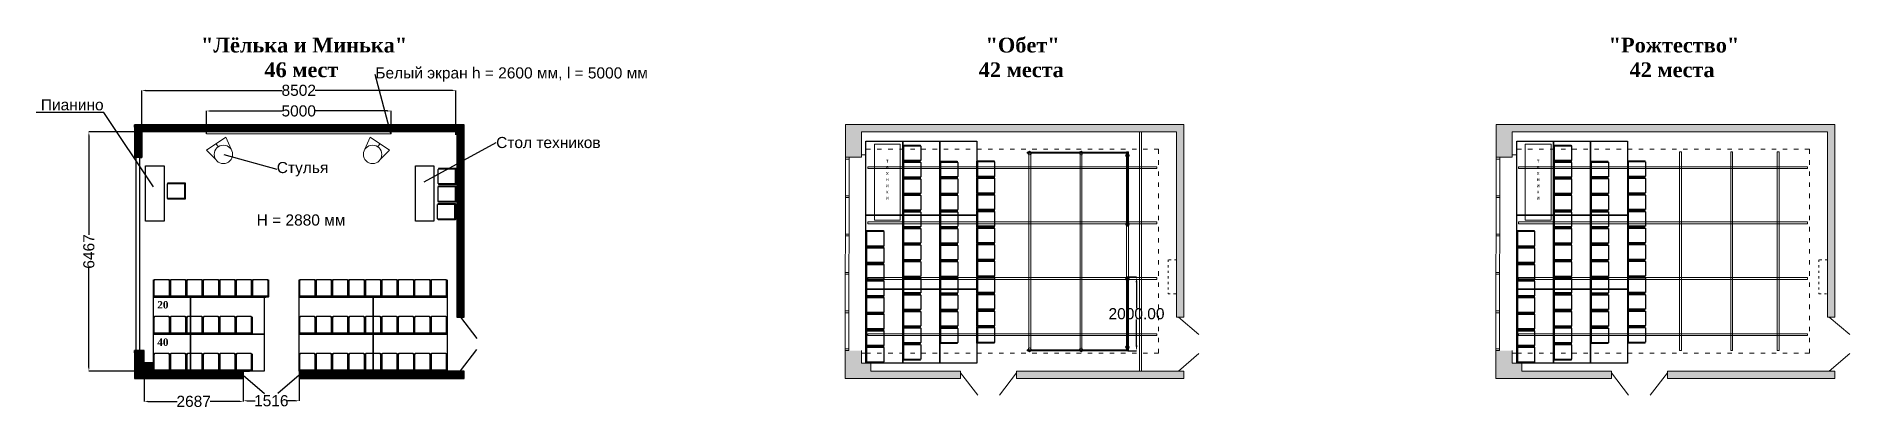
# Model space of a CAD drawing. Header units: millimetres. Extents: x -520232 to 211296, y -156633 to 78411.
# Drawn here: x 160175 to 209275, y -89187 to -79120 of the extents above; entities that cross this region are included whole.
import ezdxf
from ezdxf import colors
from ezdxf.entities.mleader import LeaderData, LeaderLine
from ezdxf.math import Vec2, Vec3

# ---------------------------------------------------------------- set-up
doc = ezdxf.new("R2010")
doc.units = ezdxf.units.MM
doc.linetypes.add('ACAD_ISO03W100', pattern=[30, 12, -18])
for name, color, linetype in [('Декорации', 10, 'Continuous'), ('Моторы', 7, 'Continuous'), ('Партер', 7, 'Continuous'), ('План планшет1', 7, 'Continuous'), ('Поперечный разрез', 7, 'Continuous'), ('Черный зал арх', 7, 'Continuous'), ('Черный зал Трубы и РЩ', 7, 'Continuous')]:
    doc.layers.add(name, color=color, linetype=linetype)
doc.styles.get("Standard").update_dxf_attribs({"font": 'arial.ttf', "height": 300})
doc.linetypes.add('зигзаг', pattern='A,0.00254,-5.08,[131,ltypeshp.shx,S=5.08,R=0,X=-5.08,Y=0],-10.16,[131,ltypeshp.shx,S=5.08,R=180,X=5.08,Y=0],-5.08', length=20.32254)
doc.dimstyles.new('Размер', dxfattribs={"dimtxt": 200, "dimasz": 150, "dimexe": 0.18, "dimexo": 0.0625, "dimgap": 0.09, "dimtad": 0, "dimtih": 1, "dimtoh": 1, "dimzin": 0, "dimdsep": 46, "dimtxsty": 'Standard', "dimcen": 0.09, "dimclrd": 250, "dimclre": 250, "dimclrt": 250, "dimadec": 0, "dimazin": 0, "dimtfac": 1, "dimtofl": 0, "dimtmove": 0, "dimatfit": 3, "dimfxl": 1, "dimtolj": 1, "dimtzin": 0, "dimarcsym": 0})
doc.dimstyles.new('Размеры', dxfattribs={"dimtxt": 300, "dimasz": 100, "dimexe": 0.18, "dimexo": 0.0625, "dimgap": 0.09, "dimtad": 0, "dimdec": 0, "dimzin": 0, "dimdsep": 46, "dimtxsty": 'Standard', "dimcen": 0.09, "dimclrd": 250, "dimclre": 250, "dimclrt": 250, "dimadec": 0, "dimazin": 0, "dimtfac": 1, "dimtdec": 0, "dimtofl": 0, "dimtmove": 0, "dimatfit": 3, "dimfxl": 1, "dimtfillclr": 250, "dimtolj": 1, "dimtzin": 0, "dimarcsym": 0})

msp = doc.modelspace()

# ---------------------------------------------------------------- texts
at = {"layer": 'Моторы', "char_height": 400, "width": 9505.54725, "attachment_point": 1}
for s, insert in [('\\pi2069.2;{\\fTimes New Roman|b1|i0|c204|p18;"Лёлька и Минька"\\P\\pi3785.9;46 мест}', (162565.787, -79156.885)), ('\\pi3821.1;{\\fTimes New Roman|b1|i0|c204|p18;"Обет"\\P\\pi3637.5;42 места}', (182055.82, -79156.885)), ('\\pi3071.4;{\\fTimes New Roman|b1|i0|c204|p18;"Рожтество"\\P\\pi3637.5;42 места}', (199676.084, -79156.885))]:
    msp.add_mtext(s, dxfattribs=dict(at, insert=insert))
at = {"layer": 'Партер', "color": 0, "char_height": 200, "width": 439.43737, "attachment_point": 4}
for s, insert in [('{\\fTimes New Roman|b1|i0|c204|p18; 20}', (163376.796, -86379.596)), ('{\\fTimes New Roman|b1|i0|c204|p18; 40}', (163376.796, -87391.017))]:
    msp.add_mtext(s, dxfattribs=dict(at, insert=insert))
at = {"layer": 'Поперечный разрез', "lineweight": 13, "insert": (166142.452, -83935.777), "char_height": 300, "attachment_point": 1}
msp.add_mtext_dynamic_manual_height_columns('H = 2880 мм', width=2704.53929, gutter_width=1500, heights=[801.228], dxfattribs=at)

# ---------------------------------------------------------------- blocks, each defined once
blk = doc.blocks.new('*D103')
at = {"layer": 'Defpoints', "color": 0, "lineweight": 13, "transparency": 16777216}
for p in [(171533, -80581), (163031, -81703), (171533, -81780)]:
    blk.add_point(p, dxfattribs=at)
at = {"layer": 'Поперечный разрез', "color": 250, "lineweight": -2, "transparency": 16777216}
for p, q in [((163031, -81703), (163031, -80581)), ((163131, -80581), (166835, -80581)), ((171433, -80581), (167729, -80581)), ((171533, -81780), (171533, -80581))]:
    blk.add_line(p, q, dxfattribs=at)
at = {"layer": 'Поперечный разрез', "color": 250, "lineweight": 13, "transparency": 16777216}
for points in [[(163131, -80564), (163131, -80598), (163031, -80581)], [(171433, -80564), (171433, -80598), (171533, -80581)]]:
    blk.add_solid(points, dxfattribs=at)
at = {"layer": 'Поперечный разрез', "color": 250, "lineweight": 13, "transparency": 16777216, "insert": (167282, -80581), "char_height": 300, "attachment_point": 5}
blk.add_mtext('\\A1;8502', dxfattribs=at)
blk = doc.blocks.new('*D104')
at = {"layer": 'Defpoints', "color": 0, "lineweight": 13, "transparency": 16777216}
for p in [(163031, -81703), (161600, -88170), (163349, -88170)]:
    blk.add_point(p, dxfattribs=at)
at = {"layer": 'Поперечный разрез', "color": 250, "lineweight": -2, "transparency": 16777216}
for p, q in [((163031, -81703), (161599, -81703)), ((161600, -81803), (161600, -84488)), ((161600, -88070), (161600, -85386)), ((163349, -88170), (161599, -88170))]:
    blk.add_line(p, q, dxfattribs=at)
at = {"layer": 'Поперечный разрез', "color": 250, "lineweight": 13, "transparency": 16777216}
for points in [[(161583, -81803), (161616, -81803), (161600, -81703)], [(161583, -88070), (161616, -88070), (161600, -88170)]]:
    blk.add_solid(points, dxfattribs=at)
at = {"layer": 'Поперечный разрез', "color": 250, "lineweight": 13, "transparency": 16777216, "insert": (161600, -84937), "char_height": 300, "attachment_point": 5, "rotation": 90}
blk.add_mtext('\\A1;6467', dxfattribs=at)
blk = doc.blocks.new('*D105')
at = {"layer": 'Defpoints', "color": 0, "lineweight": 13, "transparency": 16777216}
for p in [(163094, -87950), (165781, -88170), (165781, -88991)]:
    blk.add_point(p, dxfattribs=at)
at = {"layer": 'Поперечный разрез', "color": 250, "lineweight": -2, "transparency": 16777216}
for p, q in [((163094, -87950), (163094, -88991)), ((165781, -88170), (165781, -88991)), ((163194, -88991), (163987, -88991)), ((165681, -88991), (164888, -88991))]:
    blk.add_line(p, q, dxfattribs=at)
at = {"layer": 'Поперечный разрез', "color": 250, "lineweight": 13, "transparency": 16777216}
for points in [[(163194, -88974), (163194, -89007), (163094, -88991)], [(165681, -88974), (165681, -89007), (165781, -88991)]]:
    blk.add_solid(points, dxfattribs=at)
at = {"layer": 'Поперечный разрез', "color": 250, "lineweight": 13, "transparency": 16777216, "insert": (164437, -88991), "char_height": 300, "attachment_point": 5}
blk.add_mtext('\\A1;2687', dxfattribs=at)
blk = doc.blocks.new('*D106')
at = {"layer": 'Defpoints', "color": 0, "lineweight": 13, "transparency": 16777216}
for p in [(165781, -88170), (167297, -88170), (167297, -88974)]:
    blk.add_point(p, dxfattribs=at)
at = {"layer": 'Поперечный разрез', "color": 250, "lineweight": -2, "transparency": 16777216}
for p, q in [((165781, -88170), (165781, -88974)), ((167297, -88170), (167297, -88974)), ((165881, -88974), (166105, -88974)), ((167197, -88974), (166973, -88974))]:
    blk.add_line(p, q, dxfattribs=at)
at = {"layer": 'Поперечный разрез', "color": 250, "lineweight": 13, "transparency": 16777216}
for points in [[(165881, -88957), (165881, -88991), (165781, -88974)], [(167197, -88957), (167197, -88991), (167297, -88974)]]:
    blk.add_solid(points, dxfattribs=at)
at = {"layer": 'Поперечный разрез', "color": 250, "lineweight": 13, "transparency": 16777216, "insert": (166539, -88974), "char_height": 300, "attachment_point": 5}
blk.add_mtext('\\A1;1516', dxfattribs=at)
blk = doc.blocks.new('Сткл Черного зала')
at = {"color": 5}
blk.add_lwpolyline([(177147, 49941), (177147, 49493, -0.414214), (177136, 49482), (176713, 49482, -0.414214), (176702, 49493), (176702, 49941)], format="xyb", dxfattribs=at)
blk.add_lwpolyline([(177125, 49504), (176724, 49504), (176724, 49951, -0.414214), (176735, 49962), (177114, 49962, -0.414214), (177125, 49951)], format="xyb", close=True, dxfattribs=at)
blk.add_lwpolyline([(177075, 49504), (176775, 49504), (176775, 49482), (177075, 49482)], close=True, dxfattribs=at)
for centre in [(176713, 49941), (177136, 49941)]:
    blk.add_circle(centre, 11, dxfattribs=at)
blk = doc.blocks.new('*D108')
at = {"layer": 'Defpoints', "color": 0, "lineweight": 13, "transparency": 16777216}
for p in [(169781, -81138), (164781, -81753), (169781, -81753)]:
    blk.add_point(p, dxfattribs=at)
at = {"layer": 'Декорации', "color": 250, "lineweight": -2, "transparency": 16777216}
for p, q in [((164781, -81753), (164781, -81138)), ((164881, -81138), (166833, -81138)), ((169681, -81138), (167728, -81138)), ((169781, -81753), (169781, -81138))]:
    blk.add_line(p, q, dxfattribs=at)
at = {"layer": 'Декорации', "color": 250, "lineweight": 13, "transparency": 16777216}
for points in [[(164881, -81122), (164881, -81155), (164781, -81138)], [(169681, -81122), (169681, -81155), (169781, -81138)]]:
    blk.add_solid(points, dxfattribs=at)
at = {"layer": 'Декорации', "color": 250, "lineweight": 13, "transparency": 16777216, "insert": (167281, -81138), "char_height": 300, "attachment_point": 5}
blk.add_mtext('\\A1;5000', dxfattribs=at)
blk = doc.blocks.new('Черный зал Арх')
at = {"layer": 'Черный зал арх', "lineweight": 20}
h = blk.add_hatch(color=256, dxfattribs=at)
h.dxf.hatch_style = 1
h.paths.add_polyline_path([(146546, 55788), (155076, 55788), (155076, 50775), (155276, 50775), (155276, 55988), (146111, 55987), (146111, 55788), (146111, 55098), (146210, 55098), (146546, 55098)])
h.paths.add_polyline_path([(146802, 49535), (146546, 49535), (146546, 49870), (146201, 49870), (146101, 49870), (146100, 49118), (149228, 49118), (149228, 49318), (146802, 49318)])
h.paths.add_polyline_path([(155276, 49318), (150744, 49318), (150744, 49118), (155276, 49118)])
at = {"lineweight": 20}
for p, q in [((146666, 55168), (146546, 55168)), ((146666, 49800), (146546, 49800))]:
    blk.add_line(p, q, dxfattribs=at)
at = {"layer": 'Черный зал арх', "lineweight": 20}
for p, q in [((146111, 55987), (155276, 55988)), ((146111, 55788), (146111, 55987)), ((155276, 50775), (155276, 55988)), ((146111, 55788), (146111, 55098)), ((146546, 55788), (155076, 55788)), ((146546, 55788), (146546, 55098)), ((155076, 55788), (155076, 50775)), ((146101, 49870), (146110, 55098)), ((146210, 55098), (146110, 55098)), ((146210, 55048), (146110, 55048)), ((146201, 49870), (146210, 55098)), ((146546, 55098), (146210, 55098)), ((146666, 49800), (146666, 55168)), ((146208, 54060), (146108, 54060)), ((146208, 54010), (146108, 54010)), ((146206, 53022), (146106, 53022)), ((146206, 52972), (146106, 52972)), ((146205, 51984), (146105, 51984)), ((146205, 51934), (146105, 51934)), ((146203, 50946), (146103, 50946)), ((146203, 50896), (146103, 50896)), ((155076, 50775), (155276, 50775)), ((146100, 49118), (146101, 49870)), ((146201, 49920), (146101, 49920)), ((146201, 49870), (146101, 49870)), ((146546, 49535), (146546, 49870)), ((149228, 49118), (146100, 49118)), ((146802, 49535), (146546, 49535)), ((146802, 49318), (146802, 49535)), ((146802, 49318), (149228, 49318)), ((149228, 49318), (149228, 49118)), ((150744, 49318), (155276, 49318)), ((150744, 49318), (150744, 49118)), ((150744, 49118), (155276, 49118)), ((155276, 49118), (155276, 49318))]:
    blk.add_line(p, q, dxfattribs=at)
at = {"layer": 'Черный зал арх', "linetype": 'ACAD_ISO03W100', "lineweight": 20, "ltscale": 10}
for p, q in [((154591, 55316), (146546, 55316)), ((154591, 55316), (154591, 49803)), ((154591, 49803), (146546, 49803))]:
    blk.add_line(p, q, dxfattribs=at)
blk = doc.blocks.new('Черный зал арх + трубы')
at = {"color": 18, "lineweight": 20, "true_color": 0x000000}
for p, q in [((155126, 50775), (155682, 50305)), ((155126, 49318), (155682, 49789)), ((149228, 49268), (149692, 48669)), ((150744, 49268), (150279, 48669))]:
    blk.add_line(p, q, dxfattribs=at)
at = {"layer": 'Черный зал Трубы и РЩ', "color": 1, "linetype": 'ACAD_ISO03W100', "lineweight": 20, "ltscale": 5}
for p, q in [((155076, 52330), (154846, 52330)), ((154846, 52330), (154846, 51410)), ((155076, 51410), (155076, 52330)), ((154846, 51410), (155076, 51410))]:
    blk.add_line(p, q, dxfattribs=at)
at = {"layer": 'Черный зал Трубы и РЩ', "color": 252, "lineweight": 20, "true_color": 0x939598}
for points in [[(154541, 54844), (146716, 54844), (146716, 54794), (154541, 54794), (154541, 54844)], [(154541, 53351), (146716, 53351), (146716, 53301), (154541, 53301), (154541, 53351)], [(154541, 51848), (146716, 51848), (146716, 51798), (154541, 51798), (154541, 51848)], [(154541, 50327), (146716, 50327), (146716, 50277), (154541, 50277), (154541, 50327)]]:
    blk.add_lwpolyline(points, dxfattribs=at)
at = {"layer": 'Черный зал арх', "lineweight": 20}
blk.add_blockref('Черный зал Арх', (0, 0), dxfattribs=at)
blk = doc.blocks.new('*D158')
at = {"layer": 'Defpoints', "color": 0, "lineweight": 25, "transparency": 16777216}
for p in [(189731, -85621), (189965, -85621), (189731, -87621)]:
    blk.add_point(p, dxfattribs=at)
at = {"layer": 'Декорации', "color": 250, "lineweight": -2, "transparency": 16777216}
for p, q in [((189731, -85621), (189966, -85621)), ((189965, -85771), (189965, -86468)), ((189965, -87471), (189965, -86774)), ((189731, -87621), (189966, -87621))]:
    blk.add_line(p, q, dxfattribs=at)
at = {"layer": 'Декорации', "color": 250, "lineweight": 25, "transparency": 16777216}
for points in [[(189940, -85771), (189990, -85771), (189965, -85621)], [(189940, -87471), (189990, -87471), (189965, -87621)]]:
    blk.add_solid(points, dxfattribs=at)
at = {"layer": 'Декорации', "color": 250, "lineweight": 20, "transparency": 16777216, "insert": (189965, -86621), "char_height": 300, "attachment_point": 5}
blk.add_mtext('\\A1;2000.00', dxfattribs=at)
blk = doc.blocks.new('Партер Обет')
at = {"color": 5}
for points in [[(46900, -28493), (46452, -28493, -0.414214), (46441, -28482), (46441, -28059, -0.414214), (46452, -28048), (46900, -28048)], [(48900, -28921), (48452, -28921, -0.414214), (48441, -28910), (48441, -28487, -0.414214), (48452, -28476), (48900, -28476)], [(46900, -28939), (46452, -28939, -0.414214), (46441, -28928), (46441, -28505, -0.414214), (46452, -28494), (46900, -28494)], [(46900, -29385), (46452, -29385, -0.414214), (46441, -29374), (46441, -28951, -0.414214), (46452, -28940), (46900, -28940)], [(47900, -28931), (47452, -28931, -0.414214), (47441, -28920), (47441, -28497, -0.414214), (47452, -28486), (47900, -28486)], [(47900, -29380), (47452, -29380, -0.414214), (47441, -29369), (47441, -28946, -0.414214), (47452, -28935), (47900, -28935)], [(48900, -29370), (48452, -29370, -0.414214), (48441, -29359), (48441, -28936, -0.414214), (48452, -28925), (48900, -28925)], [(46900, -29831), (46452, -29831, -0.414214), (46441, -29820), (46441, -29397, -0.414214), (46452, -29386), (46900, -29386)], [(47900, -29829), (47452, -29829, -0.414214), (47441, -29818), (47441, -29395, -0.414214), (47452, -29384), (47900, -29384)], [(48900, -29818), (48452, -29818, -0.414214), (48441, -29807), (48441, -29384, -0.414214), (48452, -29373), (48900, -29373)], [(46900, -30280), (46452, -30280, -0.414214), (46441, -30269), (46441, -29846, -0.414214), (46452, -29835), (46900, -29835)], [(47900, -30278), (47452, -30278, -0.414214), (47441, -30267), (47441, -29844, -0.414214), (47452, -29833), (47900, -29833)], [(48900, -30267), (48452, -30267, -0.414214), (48441, -30256), (48441, -29833, -0.414214), (48452, -29822), (48900, -29822)], [(45900, -30802), (45452, -30802, -0.414214), (45441, -30791), (45441, -30368, -0.414214), (45452, -30357), (45900, -30357)], [(46900, -30725), (46452, -30725, -0.414214), (46441, -30714), (46441, -30291, -0.414214), (46452, -30280), (46900, -30280)], [(47900, -30726), (47452, -30726, -0.414214), (47441, -30715), (47441, -30292, -0.414214), (47452, -30281), (47900, -30281)], [(48900, -30716), (48452, -30716, -0.414214), (48441, -30705), (48441, -30282, -0.414214), (48452, -30271), (48900, -30271)], [(45900, -31250), (45452, -31250, -0.414214), (45441, -31239), (45441, -30816, -0.414214), (45452, -30805), (45900, -30805)], [(46900, -31174), (46452, -31174, -0.414214), (46441, -31163), (46441, -30740, -0.414214), (46452, -30729), (46900, -30729)], [(47900, -31175), (47452, -31175, -0.414214), (47441, -31164), (47441, -30741, -0.414214), (47452, -30730), (47900, -30730)], [(48900, -31165), (48452, -31165, -0.414214), (48441, -31154), (48441, -30731, -0.414214), (48452, -30720), (48900, -30720)], [(45900, -31698), (45452, -31698, -0.414214), (45441, -31687), (45441, -31264, -0.414214), (45452, -31253), (45900, -31253)], [(46900, -31622), (46452, -31622, -0.414214), (46441, -31611), (46441, -31188, -0.414214), (46452, -31177), (46900, -31177)], [(47900, -31624), (47452, -31624, -0.414214), (47441, -31613), (47441, -31190, -0.414214), (47452, -31179), (47900, -31179)], [(48900, -31613), (48452, -31613, -0.414214), (48441, -31602), (48441, -31179, -0.414214), (48452, -31168), (48900, -31168)], [(45900, -32147), (45452, -32147, -0.414214), (45441, -32136), (45441, -31713, -0.414214), (45452, -31702), (45900, -31702)], [(46900, -32071), (46452, -32071, -0.414214), (46441, -32060), (46441, -31637, -0.414214), (46452, -31626), (46900, -31626)], [(47900, -32073), (47452, -32073, -0.414214), (47441, -32062), (47441, -31639, -0.414214), (47452, -31628), (47900, -31628)], [(48900, -32062), (48452, -32062, -0.414214), (48441, -32051), (48441, -31628, -0.414214), (48452, -31617), (48900, -31617)], [(45900, -32595), (45452, -32595, -0.414214), (45441, -32584), (45441, -32161, -0.414214), (45452, -32150), (45900, -32150)], [(46900, -32520), (46452, -32520, -0.414214), (46441, -32509), (46441, -32086, -0.414214), (46452, -32075), (46900, -32075)], [(47900, -32521), (47452, -32521, -0.414214), (47441, -32510), (47441, -32087, -0.414214), (47452, -32076), (47900, -32076)], [(48900, -32511), (48452, -32511, -0.414214), (48441, -32500), (48441, -32077, -0.414214), (48452, -32066), (48900, -32066)], [(45900, -33043), (45452, -33043, -0.414214), (45441, -33032), (45441, -32609, -0.414214), (45452, -32598), (45900, -32598)], [(46900, -32969), (46452, -32969, -0.414214), (46441, -32958), (46441, -32535, -0.414214), (46452, -32524), (46900, -32524)], [(47900, -32970), (47452, -32970, -0.414214), (47441, -32959), (47441, -32536, -0.414214), (47452, -32525), (47900, -32525)], [(48900, -32960), (48452, -32960, -0.414214), (48441, -32949), (48441, -32526, -0.414214), (48452, -32515), (48900, -32515)], [(45900, -33491), (45452, -33491, -0.414214), (45441, -33480), (45441, -33057, -0.414214), (45452, -33046), (45900, -33046)], [(46900, -33417), (46452, -33417, -0.414214), (46441, -33406), (46441, -32983, -0.414214), (46452, -32972), (46900, -32972)], [(47900, -33419), (47452, -33419, -0.414214), (47441, -33408), (47441, -32985, -0.414214), (47452, -32974), (47900, -32974)], [(48900, -33408), (48452, -33408, -0.414214), (48441, -33397), (48441, -32974, -0.414214), (48452, -32963), (48900, -32963)], [(45900, -33939), (45452, -33939, -0.414214), (45441, -33928), (45441, -33505, -0.414214), (45452, -33494), (45900, -33494)], [(46900, -33866), (46452, -33866, -0.414214), (46441, -33855), (46441, -33432, -0.414214), (46452, -33421), (46900, -33421)]]:
    blk.add_lwpolyline(points, format="xyb", dxfattribs=at)
for points in [[(46463, -28421), (46463, -28121), (46441, -28121), (46441, -28421)], [(46463, -28867), (46463, -28567), (46441, -28567), (46441, -28867)], [(47463, -28859), (47463, -28559), (47441, -28559), (47441, -28859)], [(48463, -28848), (48463, -28548), (48441, -28548), (48441, -28848)], [(46463, -29313), (46463, -29013), (46441, -29013), (46441, -29313)], [(46463, -29759), (46463, -29459), (46441, -29459), (46441, -29759)], [(47463, -29308), (47463, -29008), (47441, -29008), (47441, -29308)], [(47463, -29756), (47463, -29456), (47441, -29456), (47441, -29756)], [(48463, -29297), (48463, -28997), (48441, -28997), (48441, -29297)], [(48463, -29746), (48463, -29446), (48441, -29446), (48441, -29746)], [(46463, -30207), (46463, -29907), (46441, -29907), (46441, -30207)], [(47463, -30205), (47463, -29905), (47441, -29905), (47441, -30205)], [(48463, -30195), (48463, -29895), (48441, -29895), (48441, -30195)], [(45463, -30730), (45463, -30430), (45441, -30430), (45441, -30730)], [(46463, -30652), (46463, -30352), (46441, -30352), (46441, -30652)], [(47463, -30654), (47463, -30354), (47441, -30354), (47441, -30654)], [(48463, -30643), (48463, -30343), (48441, -30343), (48441, -30643)], [(45463, -31178), (45463, -30878), (45441, -30878), (45441, -31178)], [(46463, -31101), (46463, -30801), (46441, -30801), (46441, -31101)], [(47463, -31103), (47463, -30803), (47441, -30803), (47441, -31103)], [(48463, -31092), (48463, -30792), (48441, -30792), (48441, -31092)], [(45463, -31626), (45463, -31326), (45441, -31326), (45441, -31626)], [(46463, -31550), (46463, -31250), (46441, -31250), (46441, -31550)], [(47463, -31551), (47463, -31251), (47441, -31251), (47441, -31551)], [(48463, -31541), (48463, -31241), (48441, -31241), (48441, -31541)], [(45463, -32074), (45463, -31774), (45441, -31774), (45441, -32074)], [(46463, -31999), (46463, -31699), (46441, -31699), (46441, -31999)], [(47463, -32000), (47463, -31700), (47441, -31700), (47441, -32000)], [(48463, -31990), (48463, -31690), (48441, -31690), (48441, -31990)], [(45463, -32522), (45463, -32222), (45441, -32222), (45441, -32522)], [(46463, -32447), (46463, -32147), (46441, -32147), (46441, -32447)], [(47463, -32449), (47463, -32149), (47441, -32149), (47441, -32449)], [(48463, -32438), (48463, -32138), (48441, -32138), (48441, -32438)], [(45463, -32970), (45463, -32670), (45441, -32670), (45441, -32970)], [(46463, -32896), (46463, -32596), (46441, -32596), (46441, -32896)], [(47463, -32898), (47463, -32598), (47441, -32598), (47441, -32898)], [(48463, -32887), (48463, -32587), (48441, -32587), (48441, -32887)], [(45463, -33419), (45463, -33119), (45441, -33119), (45441, -33419)], [(46463, -33345), (46463, -33045), (46441, -33045), (46441, -33345)], [(47463, -33346), (47463, -33046), (47441, -33046), (47441, -33346)], [(48463, -33336), (48463, -33036), (48441, -33036), (48441, -33336)], [(45463, -33867), (45463, -33567), (45441, -33567), (45441, -33867)], [(46463, -33794), (46463, -33494), (46441, -33494), (46441, -33794)]]:
    blk.add_lwpolyline(points, close=True, dxfattribs=at)
for points in [[(46463, -28471), (46463, -28070), (46910, -28070, -0.414214), (46921, -28081), (46921, -28460, -0.414214), (46910, -28471)], [(46463, -28917), (46463, -28516), (46910, -28516, -0.414214), (46921, -28527), (46921, -28906, -0.414214), (46910, -28917)], [(46463, -29363), (46463, -28962), (46910, -28962, -0.414214), (46921, -28973), (46921, -29352, -0.414214), (46910, -29363)], [(47463, -28909), (47463, -28508), (47910, -28508, -0.414214), (47921, -28519), (47921, -28898, -0.414214), (47910, -28909)], [(47463, -29358), (47463, -28957), (47910, -28957, -0.414214), (47921, -28968), (47921, -29347, -0.414214), (47910, -29358)], [(48463, -28899), (48463, -28498), (48910, -28498, -0.414214), (48921, -28509), (48921, -28888, -0.414214), (48910, -28899)], [(48463, -29348), (48463, -28947), (48910, -28947, -0.414214), (48921, -28958), (48921, -29337, -0.414214), (48910, -29348)], [(46463, -29809), (46463, -29408), (46910, -29408, -0.414214), (46921, -29419), (46921, -29798, -0.414214), (46910, -29809)], [(47463, -29807), (47463, -29406), (47910, -29406, -0.414214), (47921, -29417), (47921, -29796, -0.414214), (47910, -29807)], [(48463, -29796), (48463, -29395), (48910, -29395, -0.414214), (48921, -29406), (48921, -29785, -0.414214), (48910, -29796)], [(46463, -30258), (46463, -29857), (46910, -29857, -0.414214), (46921, -29868), (46921, -30247, -0.414214), (46910, -30258)], [(47463, -30256), (47463, -29855), (47910, -29855, -0.414214), (47921, -29866), (47921, -30245, -0.414214), (47910, -30256)], [(48463, -30245), (48463, -29844), (48910, -29844, -0.414214), (48921, -29855), (48921, -30234, -0.414214), (48910, -30245)], [(45463, -30780), (45463, -30379), (45910, -30379, -0.414214), (45921, -30390), (45921, -30769, -0.414214), (45910, -30780)], [(46463, -30703), (46463, -30302), (46910, -30302, -0.414214), (46921, -30313), (46921, -30692, -0.414214), (46910, -30703)], [(47463, -30704), (47463, -30303), (47910, -30303, -0.414214), (47921, -30314), (47921, -30693, -0.414214), (47910, -30704)], [(48463, -30694), (48463, -30293), (48910, -30293, -0.414214), (48921, -30304), (48921, -30683, -0.414214), (48910, -30694)], [(45463, -31228), (45463, -30827), (45910, -30827, -0.414214), (45921, -30838), (45921, -31217, -0.414214), (45910, -31228)], [(46463, -31152), (46463, -30751), (46910, -30751, -0.414214), (46921, -30762), (46921, -31141, -0.414214), (46910, -31152)], [(47463, -31153), (47463, -30752), (47910, -30752, -0.414214), (47921, -30763), (47921, -31142, -0.414214), (47910, -31153)], [(48463, -31143), (48463, -30742), (48910, -30742, -0.414214), (48921, -30753), (48921, -31132, -0.414214), (48910, -31143)], [(45463, -31676), (45463, -31275), (45910, -31275, -0.414214), (45921, -31286), (45921, -31665, -0.414214), (45910, -31676)], [(46463, -31600), (46463, -31199), (46910, -31199, -0.414214), (46921, -31210), (46921, -31589, -0.414214), (46910, -31600)], [(47463, -31602), (47463, -31201), (47910, -31201, -0.414214), (47921, -31212), (47921, -31591, -0.414214), (47910, -31602)], [(48463, -31591), (48463, -31190), (48910, -31190, -0.414214), (48921, -31201), (48921, -31580, -0.414214), (48910, -31591)], [(45463, -32125), (45463, -31724), (45910, -31724, -0.414214), (45921, -31735), (45921, -32114, -0.414214), (45910, -32125)], [(46463, -32049), (46463, -31648), (46910, -31648, -0.414214), (46921, -31659), (46921, -32038, -0.414214), (46910, -32049)], [(47463, -32051), (47463, -31650), (47910, -31650, -0.414214), (47921, -31661), (47921, -32040, -0.414214), (47910, -32051)], [(48463, -32040), (48463, -31639), (48910, -31639, -0.414214), (48921, -31650), (48921, -32029, -0.414214), (48910, -32040)], [(45463, -32573), (45463, -32172), (45910, -32172, -0.414214), (45921, -32183), (45921, -32562, -0.414214), (45910, -32573)], [(46463, -32498), (46463, -32097), (46910, -32097, -0.414214), (46921, -32108), (46921, -32487, -0.414214), (46910, -32498)], [(47463, -32499), (47463, -32098), (47910, -32098, -0.414214), (47921, -32109), (47921, -32488, -0.414214), (47910, -32499)], [(48463, -32489), (48463, -32088), (48910, -32088, -0.414214), (48921, -32099), (48921, -32478, -0.414214), (48910, -32489)], [(45463, -33021), (45463, -32620), (45910, -32620, -0.414214), (45921, -32631), (45921, -33010, -0.414214), (45910, -33021)], [(46463, -32947), (46463, -32546), (46910, -32546, -0.414214), (46921, -32557), (46921, -32936, -0.414214), (46910, -32947)], [(47463, -32948), (47463, -32547), (47910, -32547, -0.414214), (47921, -32558), (47921, -32937, -0.414214), (47910, -32948)], [(48463, -32938), (48463, -32537), (48910, -32537, -0.414214), (48921, -32548), (48921, -32927, -0.414214), (48910, -32938)], [(45463, -33469), (45463, -33068), (45910, -33068, -0.414214), (45921, -33079), (45921, -33458, -0.414214), (45910, -33469)], [(46463, -33395), (46463, -32994), (46910, -32994, -0.414214), (46921, -33005), (46921, -33384, -0.414214), (46910, -33395)], [(47463, -33397), (47463, -32996), (47910, -32996, -0.414214), (47921, -33007), (47921, -33386, -0.414214), (47910, -33397)], [(48463, -33386), (48463, -32985), (48910, -32985, -0.414214), (48921, -32996), (48921, -33375, -0.414214), (48910, -33386)], [(45463, -33917), (45463, -33516), (45910, -33516, -0.414214), (45921, -33527), (45921, -33906, -0.414214), (45910, -33917)], [(46463, -33844), (46463, -33443), (46910, -33443, -0.414214), (46921, -33454), (46921, -33833, -0.414214), (46910, -33844)]]:
    blk.add_lwpolyline(points, format="xyb", close=True, dxfattribs=at)
for centre in [(46900, -28059), (46900, -28482), (48900, -28487), (46900, -28505), (46900, -28928), (46900, -28951), (47900, -28497), (47900, -28920), (47900, -28946), (48900, -28910), (48900, -28936), (46900, -29374), (46900, -29397), (47900, -29369), (47900, -29395), (48900, -29359), (48900, -29384), (46900, -29820), (46900, -29846), (47900, -29818), (47900, -29844), (48900, -29807), (48900, -29833), (45900, -30368), (46900, -30269), (46900, -30291), (47900, -30267), (47900, -30292), (48900, -30256), (48900, -30282), (45900, -30791), (45900, -30816), (46900, -30714), (46900, -30740), (47900, -30715), (47900, -30741), (48900, -30705), (48900, -30731), (45900, -31239), (45900, -31264), (46900, -31163), (46900, -31188), (47900, -31164), (47900, -31190), (48900, -31154), (48900, -31179), (45900, -31687), (45900, -31713), (46900, -31611), (46900, -31637), (47900, -31613), (47900, -31639), (48900, -31602), (48900, -31628), (45900, -32136), (45900, -32161), (46900, -32060), (46900, -32086), (47900, -32062), (47900, -32087), (48900, -32051), (48900, -32077), (45900, -32584), (45900, -32609), (46900, -32509), (46900, -32535), (47900, -32510), (47900, -32536), (48900, -32500), (48900, -32526), (45900, -33032), (45900, -33057), (46900, -32958), (46900, -32983), (47900, -32959), (47900, -32985), (48900, -32949), (48900, -32974), (48900, -33397), (45900, -33480), (45900, -33505), (46900, -33406), (46900, -33432), (46900, -33855), (47900, -33408), (45900, -33928)]:
    blk.add_circle(centre, 11, dxfattribs=at)
at = {"layer": 'Декорации', "color": 1, "lineweight": 20}
blk.add_lwpolyline([(46365, -28021), (45667, -28021), (45667, -30076), (46365, -30076)], close=True, dxfattribs=at)
at = {"layer": 'Партер', "color": 30, "true_color": 0xf26722}
for points in [[(45437, -27943), (46437, -27943), (46437, -29943), (45437, -29943), (45437, -27943)], [(46437, -27943), (47437, -27943), (47437, -29943), (46437, -29943), (46437, -27943)], [(47437, -27943), (48437, -27943), (48437, -29943), (47437, -29943), (47437, -27943)], [(45437, -29943), (46437, -29943), (46437, -31943), (45437, -31943), (45437, -29943)], [(46437, -29943), (47437, -29943), (47437, -31943), (46437, -31943), (46437, -29943)], [(47437, -29943), (48437, -29943), (48437, -31943), (47437, -31943), (47437, -29943)], [(45437, -31943), (46437, -31943), (46437, -33943), (45437, -33943), (45437, -31943)], [(46437, -31943), (47437, -31943), (47437, -33943), (46437, -33943), (46437, -31943)], [(47437, -31943), (48437, -31943), (48437, -33943), (47437, -33943), (47437, -31943)]]:
    blk.add_lwpolyline(points, dxfattribs=at)
at = {"layer": 'План планшет1'}
blk.add_line((45437, -33943), (45437, -28931), dxfattribs=at)
at = {"layer": 'Декорации', "color": 1, "lineweight": 20, "insert": (46016, -28892), "char_height": 300, "attachment_point": 5}
blk.add_mtext_dynamic_manual_height_columns('{\\H0.33333x;\\Pт\\Pе\\Pх\\Pн\\Pи\\Pк\\Pи}', width=779.95, gutter_width=1500, heights=[1775], dxfattribs=at)

# ---------------------------------------------------------------- dimensions: what is measured, and where the dimension line sits
at = {"layer": 'Декорации', "lineweight": 13}
dim = msp.add_linear_dim(base=(169780.898, -81138.34), p1=(164780.898, -81753.349), p2=(169780.898, -81753.349), dimstyle='Размеры', dxfattribs=at)
dim.commit()
dim.dimension.update_dxf_attribs({"geometry": '*D108', "text_midpoint": (167280.898, -81138.34)})
at = {"layer": 'Декорации', "color": 1, "lineweight": 20}
dim = msp.add_linear_dim(base=(189965.472, -85621.139), p1=(189731.221, -87621.138), p2=(189731.221, -85621.139), angle=90, dimstyle='Размер', dxfattribs=at)
dim.commit()
dim.dimension.update_dxf_attribs({"geometry": '*D158', "text_midpoint": (189965.472, -86621.138)})
at = {"layer": 'Поперечный разрез', "lineweight": 13}
dim = msp.add_linear_dim(base=(171532.989, -80581.124), p1=(163030.898, -81703.349), p2=(171532.989, -81779.587), dimstyle='Размеры', dxfattribs=at)
dim.commit()
dim.dimension.update_dxf_attribs({"geometry": '*D103', "text_midpoint": (167281.943, -80581.124)})
dim = msp.add_linear_dim(base=(161599.56, -88170.349), p1=(163030.898, -81703.349), p2=(163348.898, -88170.349), angle=90, dimstyle='Размеры', dxfattribs=at)
dim.commit()
dim.dimension.update_dxf_attribs({"geometry": '*D104', "text_midpoint": (161599.56, -84936.849)})
for base, p1, p2, picture, middle in [((165780.898, -88990.579), (163093.898, -87950.349), (165780.898, -88170.349), '*D105', (164437.398, -88990.579)), ((167296.898, -88973.913), (165780.898, -88170.349), (167296.898, -88170.349), '*D106', (166538.898, -88973.913))]:
    dim = msp.add_linear_dim(base=base, p1=p1, p2=p2, dimstyle='Размеры', dxfattribs=at)
    dim.commit()
    dim.dimension.update_dxf_attribs({"geometry": picture, "text_midpoint": middle, "dimtype": 160})

# ---------------------------------------------------------------- hatches: boundary and pattern name
at = {"layer": 'План планшет1'}
h = msp.add_hatch(dxfattribs=at)
h.set_pattern_fill('ANSI31', color=256)
h.set_pattern_definition([(45, (3171.2165, -150012.696), (-2.24506403, 2.24506403), [])])
h.paths.add_polyline_path([(171558.898, -81703.349), (171558.898, -86715.349), (171758.898, -86715.349), (171758.898, -81715.185), (171758.898, -81515.185), (163030.898, -81515.185), (162830.898, -81515.185), (162830.898, -82398.349), (163030.898, -82398.349), (163030.898, -81703.349)])
h.paths.add_polyline_path([(171758.898, -88370.349), (171758.898, -88170.349), (167296.898, -88170.349), (167296.898, -88370.349)])
h.paths.add_polyline_path([(163348.898, -88170.349), (163348.898, -87950.349), (163093.898, -87950.349), (163093.898, -87614.349), (163030.898, -87614.349), (162830.898, -87614.349), (162830.898, -88170.349), (162830.898, -88370.349), (165780.898, -88370.349), (165780.898, -88170.349)])

# ---------------------------------------------------------------- linework, layer by layer
at = {"color": 5}
for points in [[(171517.82, -82706.518), (171517.82, -83107.518), (171070.82, -83107.518, -0.414213562), (171059.82, -83096.518), (171059.82, -82717.518, -0.414213562), (171070.82, -82706.518)], [(171513.708, -83184.384), (171513.708, -83585.384), (171066.708, -83585.384, -0.414213562), (171055.708, -83574.384), (171055.708, -83195.384, -0.414213562), (171066.708, -83184.384)], [(171501.183, -83660.008), (171501.183, -84061.008), (171054.183, -84061.008, -0.414213562), (171043.183, -84050.008), (171043.183, -83671.008, -0.414213562), (171054.183, -83660.008)]]:
    msp.add_lwpolyline(points, format="xyb", close=True, dxfattribs=at)
for points in [[(171080.82, -82684.518), (171528.82, -82684.518, -0.414213562), (171539.82, -82695.518), (171539.82, -83118.518, -0.414213562), (171528.82, -83129.518), (171080.82, -83129.518)], [(171076.708, -83162.384), (171524.708, -83162.384, -0.414213562), (171535.708, -83173.384), (171535.708, -83596.384, -0.414213562), (171524.708, -83607.384), (171076.708, -83607.384)], [(171064.183, -83638.008), (171512.183, -83638.008, -0.414213562), (171523.183, -83649.008), (171523.183, -84072.008, -0.414213562), (171512.183, -84083.008), (171064.183, -84083.008)]]:
    msp.add_lwpolyline(points, format="xyb", dxfattribs=at)
for points in [[(171517.82, -82757.018), (171517.82, -83057.018), (171539.82, -83057.018), (171539.82, -82757.018)], [(171513.708, -83234.884), (171513.708, -83534.884), (171535.708, -83534.884), (171535.708, -83234.884)], [(171501.183, -83710.508), (171501.183, -84010.508), (171523.183, -84010.508), (171523.183, -83710.508)]]:
    msp.add_lwpolyline(points, close=True, dxfattribs=at)
for centre in [(171080.82, -82695.518), (171076.708, -83173.384), (171080.82, -83118.518), (171064.183, -83649.008), (171076.708, -83596.384), (171064.183, -84072.008)]:
    msp.add_circle(centre, 11, dxfattribs=at)
at = {"layer": 'Декорации', "linetype": 'зигзаг', "lineweight": 13, "ltscale": 5}
msp.add_line((164780.898, -81753.349), (169780.898, -81753.349), dxfattribs=at)
at = {"layer": 'Декорации', "lineweight": 20}
for p, q in [((190048.931, -81700.349), (190048.931, -88170.349)), ((190098.931, -81700.349), (190098.931, -88170.349))]:
    msp.add_line(p, q, dxfattribs=at)
at = {"layer": 'Декорации', "lineweight": 13}
for p, q in [((165101.331, -82105.818), (165045.274, -82023.557)), ((169421.473, -82105.818), (169477.529, -82023.557))]:
    msp.add_line(p, q, dxfattribs=at)
for points in [[(164784.673, -82201.143), (165305.875, -81845.971)], [(165448.705, -82171.629), (165305.875, -81845.971)], [(169074.098, -82171.629), (169216.928, -81845.971)], [(169738.131, -82201.143), (169216.928, -81845.971)], [(165035.52, -82453.192), (164784.673, -82201.143)], [(169487.284, -82453.192), (169738.131, -82201.143)]]:
    msp.add_lwpolyline(points, dxfattribs=at)
at = {"layer": 'Декорации', "color": 1, "lineweight": 20}
for points in [[(187006.226, -82249.56), (189706.221, -82249.56), (189706.221, -82274.56), (187006.226, -82274.56), (187006.226, -82249.56)], [(189706.221, -84249.559), (189706.221, -82249.56), (189731.221, -82249.56), (189731.221, -84249.559), (189706.221, -84249.559)], [(189706.221, -87621.138), (189706.221, -85621.139), (189731.221, -85621.139), (189731.221, -87621.138), (189706.221, -87621.138)], [(187006.226, -87621.138), (189706.221, -87621.138), (189706.221, -87596.138), (187006.226, -87596.138), (187006.226, -87621.138)]]:
    msp.add_lwpolyline(points, dxfattribs=at)
at = {"layer": 'Декорации', "color": 8, "lineweight": 20}
for points in [[(187048.931, -82244.848), (187098.931, -82244.848), (187098.931, -87611.848), (187048.931, -87611.848), (187048.931, -82244.848)], [(188435.079, -82244.848), (188485.079, -82244.848), (188485.079, -87611.848), (188435.079, -87611.848), (188435.079, -82244.848)], [(189693.486, -82244.848), (189743.486, -82244.848), (189743.486, -87611.848), (189693.486, -87611.848), (189693.486, -82244.848)], [(204669.195, -82244.848), (204719.195, -82244.848), (204719.195, -87611.848), (204669.195, -87611.848), (204669.195, -82244.848)], [(206055.343, -82244.848), (206105.343, -82244.848), (206105.343, -87611.848), (206055.343, -87611.848), (206055.343, -82244.848)], [(207313.75, -82244.848), (207363.75, -82244.848), (207363.75, -87611.848), (207313.75, -87611.848), (207313.75, -82244.848)]]:
    msp.add_lwpolyline(points, dxfattribs=at)
at = {"layer": 'Декорации', "lineweight": 13}
for centre in [(165242.113, -82312.411), (169280.691, -82312.411)]:
    msp.add_circle(centre, 250, dxfattribs=at)
at = {"layer": 'Декорации', "color": 2, "lineweight": 20}
for centre in [(187071.708, -82274.56), (188462.327, -82273.845), (189719.174, -82342.501), (189719.174, -84195.142), (189719.174, -85675.556), (187071.708, -87596.138), (188462.327, -87596.852), (189719.174, -87528.196)]:
    msp.add_circle(centre, 50, dxfattribs=at)
at = {"layer": 'Партер', "color": 30, "true_color": 0xf26722}
for points in [[(163133.587, -82619.844), (163633.587, -82619.844), (163633.587, -84119.844), (163133.587, -84119.844), (163133.587, -82619.844)], [(170442.247, -82619.844), (170942.247, -82619.844), (170942.247, -84119.844), (170442.247, -84119.844), (170442.247, -82619.844)], [(163348.898, -87170.349), (163348.898, -86170.349), (164348.898, -86170.349), (164348.898, -87170.349), (163348.898, -87170.349)], [(164348.898, -87170.349), (164348.898, -86170.349), (166348.898, -86170.349), (166348.898, -87170.349), (164348.898, -87170.349)], [(167296.898, -87170.349), (167296.898, -86170.349), (169296.898, -86170.349), (169296.898, -87170.349), (167296.898, -87170.349)], [(169296.898, -87170.349), (169296.898, -86170.349), (171296.898, -86170.349), (171296.898, -87170.349), (169296.898, -87170.349)], [(163348.898, -88170.349), (163348.898, -87170.349), (164348.898, -87170.349), (164348.898, -88170.349), (163348.898, -88170.349)], [(164348.898, -88170.349), (164348.898, -87170.349), (166348.898, -87170.349), (166348.898, -88170.349), (164348.898, -88170.349)], [(167296.898, -88170.349), (167296.898, -87170.349), (169296.898, -87170.349), (169296.898, -88170.349), (167296.898, -88170.349)], [(169296.898, -88170.349), (169296.898, -87170.349), (171296.898, -87170.349), (171296.898, -88170.349), (169296.898, -88170.349)]]:
    msp.add_lwpolyline(points, dxfattribs=at)
at = {"layer": 'План планшет1'}
for p, q in [((163030.898, -81515.185), (162830.898, -81515.185)), ((162830.898, -81515.185), (162830.898, -82398.349)), ((171758.898, -81515.185), (163030.898, -81515.185)), ((171558.898, -81703.349), (163030.898, -81703.349)), ((163030.898, -81703.349), (163030.898, -82398.349)), ((171558.898, -81703.349), (171558.898, -86715.349)), ((171758.898, -81715.185), (171758.898, -81515.185)), ((171758.898, -86715.349), (171758.898, -81715.185)), ((163030.898, -82398.349), (162830.898, -82398.349)), ((162880.898, -87614.349), (162880.898, -82398.349)), ((162980.898, -87614.349), (162980.898, -82398.349)), ((171558.898, -86715.349), (171758.898, -86715.349)), ((171662.452, -86715.349), (172104.156, -87290.89)), ((163348.898, -87170.349), (163348.898, -86950.349)), ((165780.898, -87170.349), (163348.898, -87170.349)), ((163030.898, -87614.349), (162830.898, -87614.349)), ((162830.898, -87614.349), (162830.898, -88170.349)), ((163093.898, -87614.349), (163030.898, -87614.349)), ((163093.898, -87950.349), (163093.898, -87614.349)), ((171662.452, -88166.349), (172104.156, -87590.807)), ((162830.898, -88170.349), (162830.898, -88370.349)), ((162830.898, -88370.349), (165780.898, -88370.349)), ((163348.898, -87950.349), (163093.898, -87950.349)), ((163348.898, -88170.349), (163348.898, -87950.349)), ((165780.898, -88170.349), (163348.898, -88170.349)), ((165780.898, -88370.349), (165780.898, -88170.349)), ((165780.898, -88284.428), (166359.051, -88774.635)), ((167296.898, -88284.428), (166718.744, -88774.635)), ((171758.898, -88170.349), (167296.898, -88170.349)), ((167296.898, -88170.349), (167296.898, -88370.349)), ((167296.898, -88370.349), (171758.898, -88370.349)), ((171758.898, -88370.349), (171758.898, -88170.349))]:
    msp.add_line(p, q, dxfattribs=at)

# ---------------------------------------------------------------- block references
at = {"layer": 'Декорации', "color": 1, "lineweight": 20}
for p in [(137202.073, -54010.452), (154822.337, -54010.452)]:
    msp.add_blockref('Партер Обет', p, dxfattribs=at)
at = {"layer": 'Декорации', "lineweight": 13, "rotation": 90}
msp.add_blockref('Сткл Черного зала', (213689.204, -260228.353), dxfattribs=at)
at = {"layer": 'Декорации', "lineweight": 13}
for p in [(-13353.163, -135652.247), (-12908.163, -135652.247), (-12463.163, -135652.247), (-12018.163, -135652.247), (-11573.163, -135652.247), (-11128.163, -135652.247), (-10683.163, -135652.247), (-9410.163, -135652.247), (-8965.163, -135652.247), (-8520.163, -135652.247), (-8075.163, -135652.247), (-7630.163, -135652.247), (-7185.163, -135652.247), (-6740.163, -135652.247), (-6295.163, -135652.247), (-5850.163, -135652.247), (-13353.163, -136652.247), (-12908.163, -136652.247), (-12463.163, -136652.247), (-12018.163, -136652.247), (-11573.163, -136652.247), (-11128.163, -136652.247), (-9410.163, -136652.247), (-8965.163, -136652.247), (-8520.163, -136652.247), (-8075.163, -136652.247), (-7630.163, -136652.247), (-7185.163, -136652.247), (-6740.163, -136652.247), (-6295.163, -136652.247), (-5850.163, -136652.247), (-13353.163, -137652.247), (-12908.163, -137652.247), (-12463.163, -137652.247), (-12018.163, -137652.247), (-11573.163, -137652.247), (-11128.163, -137652.247), (-9410.163, -137652.247), (-8965.163, -137652.247), (-8520.163, -137652.247), (-8075.163, -137652.247), (-7630.163, -137652.247), (-7185.163, -137652.247), (-6740.163, -137652.247), (-6295.163, -137652.247), (-5850.163, -137652.247)]:
    msp.add_blockref('Сткл Черного зала', p, dxfattribs=at)
at = {"layer": 'Черный зал Трубы и РЩ', "color": 18, "linetype": 'ACAD_ISO03W100', "lineweight": 20, "true_color": 0x000000}
for p in [(35973.026, -137488.648), (53593.29, -137488.648)]:
    msp.add_blockref('Черный зал арх + трубы', p, dxfattribs=at)

msp.set_redraw_order([(e.dxf.handle, doc.entitydb.next_handle()) for e in msp.query("TEXT MTEXT ATTDEF DIMENSION ARC_DIMENSION")])  # texts and dimensions are drawn at this point

# ---------------------------------------------------------------- leaders
at = {"layer": 'Декорации', "lineweight": 13}
ml = msp.add_multileader_mtext('Standard', dxfattribs=at)
ml.set_content('Белый экран h = 2600 мм, l = 5000 мм', color=250)
ml.set_leader_properties(color=250)
ml.build(insert=Vec2(0, 0))
ml.multileader.update_dxf_attribs({"text_right_attachment_type": 6, "dogleg_length": 0.36, "arrow_head_size": 10})
ctx = ml.context
ctx.base_point, ctx.char_height, ctx.arrow_head_size, ctx.plane_origin = Vec3(169353.725, -80149.992), 300, 10, Vec3(169780.898, -81753.349)
ctx.right_attachment = 6
notes = []
notes.append((ctx, [(0, (1, 1, 0), (169353.365, -80149.992), (1, 0), 0.36, [(0, [(169780.898, -81753.349)], 0, [])])]))
ctx.mtext.insert, ctx.mtext.flow_direction = Vec3(169355.725, -79958.348), 5
ml = msp.add_multileader_mtext('Standard', dxfattribs=at)
ml.set_content('Пианино', color=250)
ml.set_leader_properties(color=250)
ml.build(insert=Vec2(0, 0))
ml.multileader.update_dxf_attribs({"text_right_attachment_type": 6, "dogleg_length": 0.36, "arrow_head_size": 10})
ctx = ml.context
ctx.base_point, ctx.char_height, ctx.arrow_head_size, ctx.plane_origin = Vec3(160345.929, -80973.335), 300, 10, Vec3(163355.787, -83195.795)
ctx.right_attachment, ctx.text_align_type = 6, 2
notes.append((ctx, [(0, (1, 1, 0), (162000.493, -81180.879), (-1, 0), 0.36, [(0, [(163355.787, -83195.795)], 0, [])])]))
ctx.mtext.insert, ctx.mtext.alignment, ctx.mtext.flow_direction = Vec3(161998.133, -80820.879), 3, 5
ml = msp.add_multileader_mtext('Standard', dxfattribs=at)
ml.set_content('Стол техников', color=250)
ml.set_leader_properties(color=250)
ml.build(insert=Vec2(0, 0))
ml.multileader.update_dxf_attribs({"text_right_attachment_type": 6, "dogleg_length": 0.36, "arrow_head_size": 10})
ctx = ml.context
ctx.base_point, ctx.char_height, ctx.arrow_head_size, ctx.plane_origin = Vec3(172624.728, -81993.093), 300, 10, Vec3(170670.62, -83055.22)
ctx.right_attachment = 6
notes.append((ctx, [(0, (1, 1, 0), (172624.368, -81993.093), (1, 0), 0.36, [(0, [(170670.62, -83055.22)], 0, [])])]))
ctx.mtext.insert, ctx.mtext.flow_direction = Vec3(172626.728, -81840.535), 5
ml = msp.add_multileader_mtext('Standard', dxfattribs=at)
ml.set_content('Стулья', color=250)
ml.set_leader_properties(color=250)
ml.build(insert=Vec2(0, 0))
ml.multileader.update_dxf_attribs({"text_right_attachment_type": 6, "dogleg_length": 0.36, "arrow_head_size": 10})
ctx = ml.context
ctx.base_point, ctx.char_height, ctx.arrow_head_size, ctx.plane_origin = Vec3(166685.334, -82711.59), 300, 10, Vec3(165242.113, -82312.411)
ctx.right_attachment = 6
notes.append((ctx, [(0, (1, 1, 0), (166684.974, -82711.59), (1, 0), 0.36, [(0, [(165242.113, -82312.411)], 0, [])])]))
ctx.mtext.insert, ctx.mtext.flow_direction = Vec3(166687.334, -82517.491), 5
for ctx, leaders in notes:
    for number, flags, end, landing, length, lines in leaders:
        leader = LeaderData()
        leader.index, (leader.has_last_leader_line, leader.has_dogleg_vector, leader.attachment_direction) = number, flags
        leader.last_leader_point, leader.dogleg_vector, leader.dogleg_length = Vec3(end), Vec3(landing), length
        for number, points, colour, breaks in lines:
            line = LeaderLine()
            line.index, line.vertices, line.color, line.breaks = number, Vec3.list(points), colors.encode_raw_color(colour), breaks
            leader.lines.append(line)
        ctx.leaders.append(leader)

doc.saveas('drawing.dxf')
